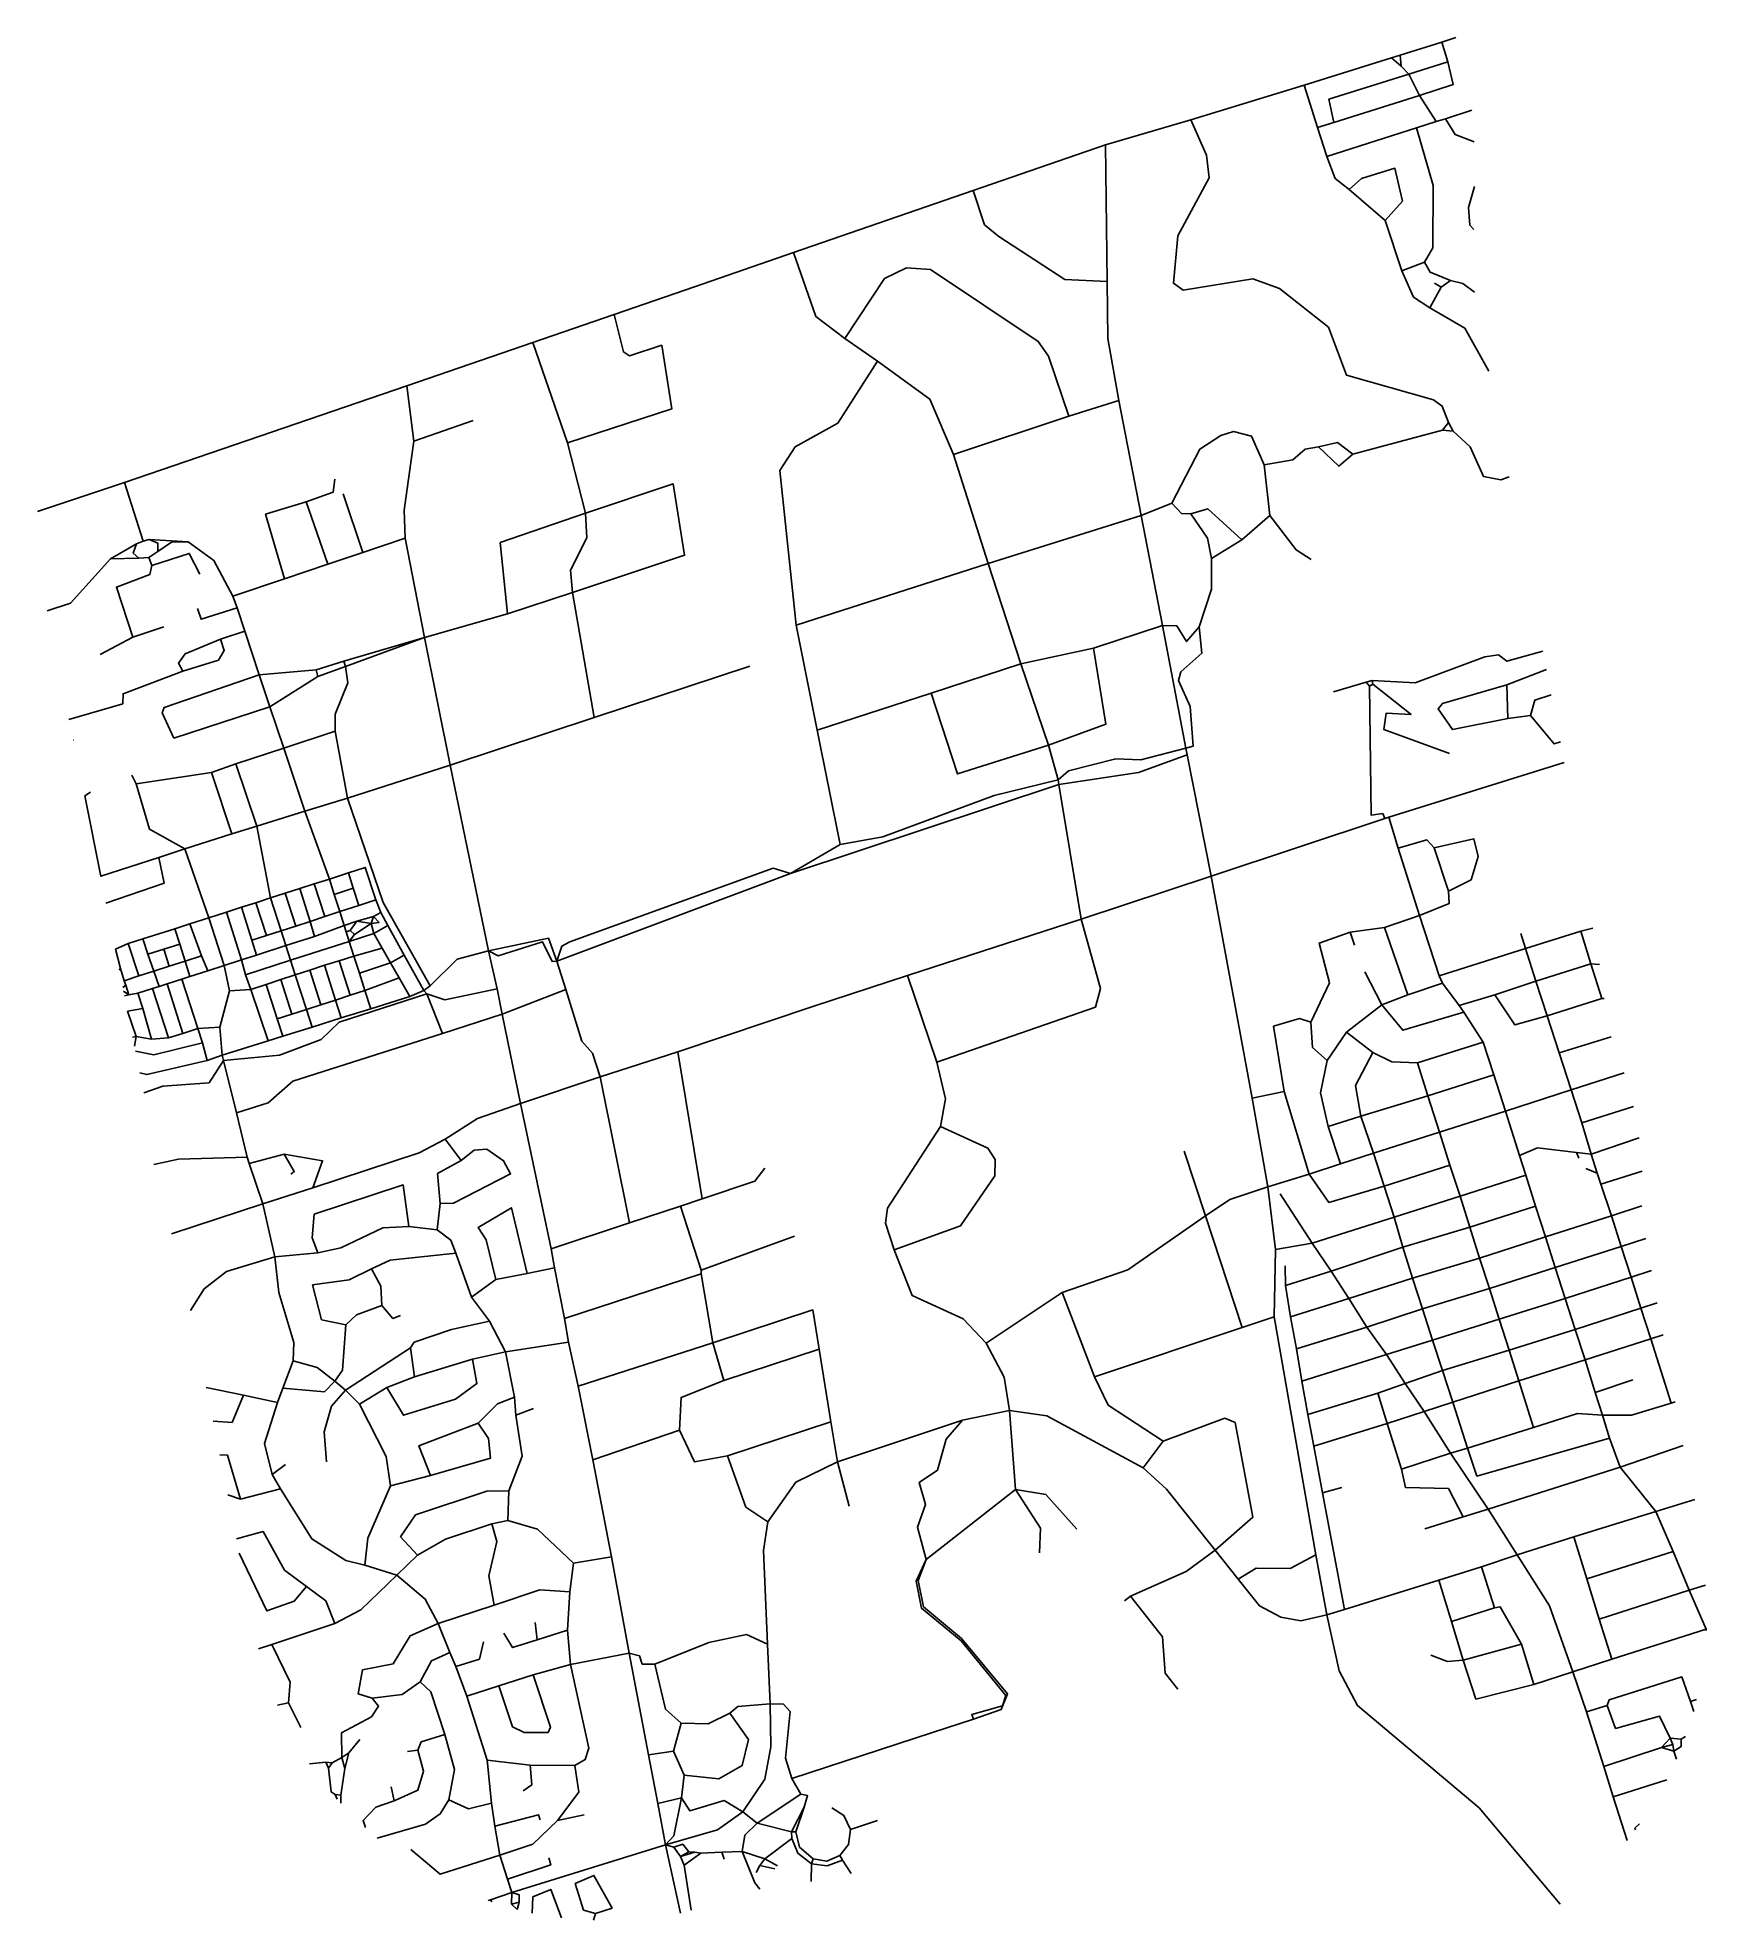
# Model space of a CAD drawing. Header units: metres. Extents: x 620114 to 624772, y 4844429 to 4849682.
import ezdxf

# ---------------------------------------------------------------- set-up
doc = ezdxf.new("R2010")
doc.units = ezdxf.units.M

msp = doc.modelspace()

# ---------------------------------------------------------------- linework, layer by layer
at = {"layer": 'ROADS'}
for points in [[(624033.5, 4849669.8), (623917.4, 4849633.4)], [(624073, 4849682.3), (624033.5, 4849669.8)], [(624033.5, 4849669.8), (624050.8, 4849614.4)], [(623893.3, 4849625.8), (623649.1, 4849549.4)], [(623917.4, 4849633.4), (623893.3, 4849625.8)], [(623919.9, 4849602.5), (623893.3, 4849625.8)], [(623919.9, 4849602.5), (623917.4, 4849633.4)], [(623941.9, 4849580.4), (623919.9, 4849602.5)], [(624050.8, 4849614.4), (623941.9, 4849580.4)], [(624050.8, 4849614.4), (624065.4, 4849552), (623971.1, 4849520.8)], [(623649.1, 4849549.4), (623333.1, 4849452.8)], [(623649.1, 4849549.4), (623686.8, 4849431.1)], [(623941.9, 4849580.4), (623718.7, 4849510.6), (623732.2, 4849445.4)], [(623971.1, 4849520.8), (623941.9, 4849580.4)], [(623971.1, 4849520.8), (623732.2, 4849445.4)], [(624018.1, 4849448.1), (623971.1, 4849520.8)], [(623333.1, 4849452.8), (623095.2, 4849382.9)], [(624052.3, 4848608.9), (624035, 4848654.4), (624010.6, 4848671.8), (623767.4, 4848740.3), (623717.4, 4848874.1), (623580.8, 4848982.2), (623506.6, 4849008.9), (623311.3, 4848977.8), (623284.4, 4848997.1), (623296.9, 4849129.1), (623384.7, 4849290.9), (623377.3, 4849354.7), (623333.1, 4849452.8)], [(623732.2, 4849445.4), (623686.8, 4849431.1)], [(624018.1, 4849448.1), (623962.8, 4849430.4)], [(624044.1, 4849456.2), (624018.1, 4849448.1)], [(624117.6, 4849479.8), (624044.1, 4849456.2)], [(624123.9, 4849391.3), (624070.6, 4849411.7), (624044.1, 4849456.2)], [(623095.2, 4849382.9), (622725.6, 4849255.7)], [(623099.5, 4849002.2), (623095.2, 4849382.9)], [(623686.8, 4849431.1), (623712.8, 4849350.9)], [(623962.8, 4849430.4), (623712.8, 4849350.9)], [(623985.7, 4849056), (624008.2, 4849096), (624009.6, 4849269.5), (623962.8, 4849430.4)], [(623712.8, 4849350.9), (623735.8, 4849289.2), (623775.2, 4849258.7)], [(623875.3, 4849171.9), (623923.5, 4849225.8), (623902.8, 4849318), (623809.3, 4849289.6), (623775.2, 4849258.7)], [(622725.6, 4849255.7), (622223.8, 4849082.6)], [(623099.5, 4849002.2), (622981.5, 4849007.1), (622797.5, 4849127.5), (622757.5, 4849160.4), (622725.6, 4849255.7)], [(623775.2, 4849258.7), (623875.3, 4849171.9)], [(624122.7, 4849147.1), (624112.2, 4849159.1), (624107.8, 4849208.1), (624125, 4849266.7)], [(623875.3, 4849171.9), (623922, 4849031.3)], [(622223.8, 4849082.6), (621947.8, 4848987)], [(622367.5, 4848842.9), (622286.6, 4848904.6), (622223.8, 4849082.6)], [(622992.7, 4848625.7), (622935.8, 4848793.8), (622907.4, 4848834.9), (622606.1, 4849035.5), (622539.5, 4849040.2), (622478.1, 4849009.8), (622367.5, 4848842.9)], [(623922, 4849031.3), (623985.7, 4849056)], [(623922, 4849031.3), (623954.2, 4848958.4), (624000.6, 4848928.3)], [(624058.1, 4849004.7), (624001.2, 4849027.5), (623985.7, 4849056)], [(621947.8, 4848987), (621723.1, 4848910.2)], [(623132.2, 4848669.9), (623101.5, 4848843), (623099.5, 4849002.2)], [(624032.2, 4848985.8), (624000.6, 4848928.3)], [(624032.2, 4848985.8), (624012.9, 4848996.9)], [(624058.1, 4849004.7), (624032.2, 4848985.8)], [(624124.6, 4848972.5), (624092.2, 4848996.3), (624058.1, 4849004.7)], [(621723.1, 4848910.2), (621496.5, 4848831.9)], [(621593.2, 4848551.6), (621884.1, 4848646.2), (621856.3, 4848824.1), (621766.1, 4848794.4), (621749.4, 4848805.3), (621723.1, 4848910.2)], [(624000.6, 4848928.3), (624098, 4848871.6), (624164.5, 4848751.9)], [(621496.5, 4848831.9), (621144.8, 4848711)], [(621593.2, 4848551.6), (621496.5, 4848831.9)], [(622458.4, 4848779.2), (622367.5, 4848842.9)], [(622231.8, 4848042.8), (622186.3, 4848474.8), (622228.9, 4848540.3), (622347.4, 4848606.5), (622458.4, 4848779.2)], [(622670.5, 4848518.8), (622604.9, 4848673.4), (622458.4, 4848779.2)], [(621144.8, 4848711), (620356.2, 4848441)], [(621164.1, 4848556.4), (621144.8, 4848711)], [(623132.2, 4848669.9), (622992.7, 4848625.7)], [(623194.4, 4848348.8), (623132.2, 4848669.9)], [(621164.1, 4848556.4), (621330.3, 4848614.1)], [(622992.7, 4848625.7), (622670.5, 4848518.8)], [(624035.9, 4848586.7), (624052.3, 4848608.9)], [(624065.3, 4848583.8), (624052.3, 4848608.9)], [(621140.4, 4848286.1), (621136.9, 4848363.4), (621164.1, 4848556.4)], [(621643.5, 4848355.9), (621593.2, 4848551.6)], [(623280.3, 4848383.8), (623358.7, 4848534.3), (623416.7, 4848572.5), (623452.5, 4848583.7), (623502.8, 4848569.9), (623538, 4848490.6)], [(623538, 4848490.6), (623618, 4848504.3), (623652.7, 4848534.1), (623689.7, 4848540.6)], [(623785.5, 4848520.4), (623742.6, 4848552.5), (623689.7, 4848540.6)], [(623785.5, 4848520.4), (623746.5, 4848486.2), (623689.7, 4848540.6)], [(623785.5, 4848520.4), (624035.9, 4848586.7)], [(624035.9, 4848586.7), (624065.3, 4848583.8)], [(624065.3, 4848583.8), (624112.8, 4848540.3), (624150.5, 4848457.4), (624198, 4848448.9), (624221.6, 4848456.8)], [(622767.7, 4848214.7), (622670.5, 4848518.8)], [(623538, 4848490.6), (623553.7, 4848349)], [(620356.2, 4848441), (620114.2, 4848359.9)], [(620356.2, 4848441), (620408.6, 4848276.9)], [(620863.8, 4848387), (620938.8, 4848413.6), (620944.1, 4848450.5)], [(621607.1, 4848134.2), (621920, 4848238), (621888.4, 4848437), (621643.5, 4848355.9)], [(620803.5, 4848171.9), (620750.5, 4848352.4), (620863.8, 4848387)], [(620923.8, 4848212.7), (620863.8, 4848387)], [(621022.2, 4848246), (620966.6, 4848409.7)], [(623194.4, 4848348.8), (623280.3, 4848383.8)], [(623333.2, 4848353.5), (623307.1, 4848354.2), (623280.3, 4848383.8)], [(621643.5, 4848355.9), (621405.4, 4848273.5), (621425.4, 4848074.6)], [(621607.1, 4848134.2), (621601.2, 4848196.7), (621647.6, 4848287), (621643.5, 4848355.9)], [(623194.4, 4848348.8), (622767.7, 4848214.7)], [(623254.3, 4848042.2), (623194.4, 4848348.8)], [(623475.6, 4848280.6), (623380.7, 4848367.5), (623333.2, 4848353.5)], [(623391.2, 4848228.5), (623379.4, 4848285.4), (623333.2, 4848353.5)], [(623553.7, 4848349), (623475.6, 4848280.6)], [(623553.7, 4848349), (623627.1, 4848253.2), (623668.9, 4848226.1)], [(620408.6, 4848276.9), (620390.1, 4848270)], [(620425.7, 4848281.6), (620408.6, 4848276.9)], [(620449.9, 4848248.8), (620450.1, 4848271.7), (620425.7, 4848281.6)], [(620534.2, 4848275.3), (620425.7, 4848281.6)], [(621022.2, 4848246), (621140.4, 4848286.1)], [(621193.8, 4848008.7), (621140.4, 4848286.1)], [(623475.6, 4848280.6), (623391.2, 4848228.5)], [(620317.8, 4848228), (620206.3, 4848104.6), (620140.6, 4848082.6)], [(620390.1, 4848270), (620317.8, 4848228)], [(620317.8, 4848228), (620396.9, 4848229.8)], [(620390.1, 4848270), (620380.9, 4848244.3), (620396.9, 4848229.8)], [(620396.9, 4848229.8), (620425, 4848231.6)], [(620425, 4848231.6), (620449.9, 4848248.8)], [(620425, 4848231.6), (620432.6, 4848209.7)], [(620432.6, 4848209.7), (620537.2, 4848243.2), (620567.2, 4848184.8)], [(620449.9, 4848248.8), (620487.7, 4848274.4), (620534.2, 4848275.3)], [(620659.5, 4848123.9), (620606.3, 4848223.4), (620534.2, 4848275.3)], [(620923.8, 4848212.7), (621022.2, 4848246)], [(623356.2, 4848038.3), (623390.6, 4848143.1), (623391.2, 4848228.5)], [(620432.6, 4848209.7), (620427.8, 4848184.6), (620334.1, 4848148.6), (620379.7, 4848009.2)], [(620659.5, 4848123.9), (620803.5, 4848171.9)], [(620803.5, 4848171.9), (620923.8, 4848212.7)], [(622767.7, 4848214.7), (622231.8, 4848042.8)], [(622858.7, 4847935.4), (622767.7, 4848214.7)], [(620670.9, 4848091.7), (620659.5, 4848123.9)], [(621425.4, 4848074.6), (621607.1, 4848134.2)], [(621668, 4847785.7), (621607.1, 4848134.2)], [(620670.9, 4848091.7), (620570.4, 4848059.4), (620560.7, 4848089.8)], [(620692.6, 4848026.2), (620670.9, 4848091.7)], [(621193.8, 4848008.7), (621425.4, 4848074.6)], [(620379.7, 4848009.2), (620466.6, 4848038.2)], [(620692.6, 4848026.2), (620624.3, 4848004.3)], [(620732.8, 4847904.5), (620692.6, 4848026.2)], [(622290.4, 4847749.8), (622231.8, 4848042.8)], [(623254.3, 4848042.2), (623061.7, 4847978.9)], [(623319.2, 4847699.3), (623254.3, 4848042.2)], [(623254.3, 4848042.2), (623294, 4848041.5), (623320.8, 4847997), (623356.2, 4848038.3)], [(623319.2, 4847699.3), (623339.3, 4847705.7), (623331.2, 4847816), (623299.1, 4847888.9), (623305.4, 4847912.4), (623364.1, 4847964.5), (623356.2, 4848038.3)], [(620289.1, 4847960.9), (620379.7, 4848009.2)], [(620624.3, 4848004.3), (620525.7, 4847963.4), (620507.6, 4847936.5), (620519.8, 4847914.3)], [(620519.8, 4847914.3), (620618.7, 4847945.5), (620635.2, 4847972.5), (620624.3, 4848004.3)], [(621193.8, 4848008.7), (620968.7, 4847942.6)], [(621193.8, 4848008.7), (620973.4, 4847927.9)], [(621265.4, 4847652), (621193.8, 4848008.7)], [(623061.7, 4847978.9), (622858.7, 4847935.4)], [(623061.7, 4847978.9), (623095.8, 4847766.3), (622935.6, 4847708)], [(624315.8, 4847970), (624215.5, 4847942.4), (624191.7, 4847960), (624153.5, 4847954.3), (623959.2, 4847881.8), (623839.5, 4847888.9)], [(620519.8, 4847914.3), (620352.8, 4847851.5), (620352, 4847823.8), (620201.5, 4847780.1)], [(620891.4, 4847918.1), (620732.8, 4847904.5)], [(620968.7, 4847942.6), (620891.4, 4847918.1)], [(620896.7, 4847900), (620891.4, 4847918.1)], [(620973.4, 4847927.9), (620896.7, 4847900)], [(620944.4, 4847747), (620944.5, 4847794.5), (620979.6, 4847882.2), (620973.4, 4847927.9)], [(620973.4, 4847927.9), (620968.7, 4847942.6)], [(621668, 4847785.7), (622102.2, 4847928.6)], [(622858.7, 4847935.4), (622608.2, 4847853.3)], [(622935.6, 4847708), (622858.7, 4847935.4)], [(624325.6, 4847919.5), (624215.6, 4847876.5)], [(620762.3, 4847815), (620494.8, 4847727.7), (620461.7, 4847798), (620467.1, 4847813.5), (620732.8, 4847904.5)], [(620762.3, 4847815), (620732.8, 4847904.5)], [(620896.7, 4847900), (620762.3, 4847815)], [(623822.4, 4847883.5), (623731.4, 4847857.1)], [(623822.4, 4847883.5), (623839.5, 4847888.9)], [(623831.9, 4847872.9), (623822.4, 4847883.5)], [(623831.9, 4847872.9), (623840.7, 4847878.6)], [(623831.9, 4847872.9), (623836.4, 4847513.1), (623868.9, 4847517.7), (623874.6, 4847503.5)], [(623840.7, 4847878.6), (623839.5, 4847888.9)], [(623840.7, 4847878.6), (623947.7, 4847794.1), (623878.5, 4847797.7), (623872, 4847751.5), (624054.9, 4847684.7)], [(624217.6, 4847782.8), (624063.2, 4847751.4), (624023.1, 4847809.2), (624036, 4847824.5), (624215.6, 4847876.5)], [(624215.6, 4847876.5), (624217.6, 4847782.8)], [(620801, 4847699.7), (620762.3, 4847815)], [(622608.2, 4847853.3), (622290.4, 4847749.8)], [(622935.6, 4847708), (622681.5, 4847627.9), (622608.2, 4847853.3)], [(624339.3, 4847848.8), (624293.4, 4847833.8), (624281.6, 4847790.8)], [(621265.4, 4847652), (621668, 4847785.7)], [(624281.6, 4847790.8), (624217.6, 4847782.8)], [(624364.6, 4847717.7), (624346.9, 4847711.8), (624281.6, 4847790.8)], [(620213.2, 4847721.8), (620214.4, 4847722.3)], [(620667, 4847656), (620801, 4847699.7)], [(620801, 4847699.7), (620944.4, 4847747)], [(620860, 4847523.7), (620801, 4847699.7)], [(620978.8, 4847560.5), (620944.4, 4847747)], [(622354.5, 4847430.6), (622290.4, 4847749.8)], [(622962.6, 4847611.6), (622935.6, 4847708)], [(623319.2, 4847699.3), (623193.9, 4847667.4), (623123.7, 4847669.8), (622991.4, 4847636.1), (622962.6, 4847611.6)], [(623322.7, 4847681.4), (623319.2, 4847699.3)], [(620599.1, 4847631.9), (620667, 4847656)], [(620725.6, 4847481.8), (620667, 4847656)], [(620978.8, 4847560.5), (621265.4, 4847652)], [(621373.1, 4847134.3), (621265.4, 4847652)], [(623322.7, 4847681.4), (623186.6, 4847632), (622964.4, 4847598.4)], [(623389.5, 4847342.3), (623322.7, 4847681.4)], [(624375.6, 4847660.2), (623885.9, 4847507.3)], [(620389.3, 4847599.8), (620376.8, 4847624)], [(620599.1, 4847631.9), (620389.3, 4847599.8)], [(620524.7, 4847418.7), (620426, 4847473.6), (620389.3, 4847599.8)], [(620656.6, 4847461), (620599.1, 4847631.9)], [(622964.4, 4847598.4), (622215.7, 4847349.8)], [(622962.6, 4847611.6), (622784.2, 4847568), (622473.6, 4847452), (622354.5, 4847430.6)], [(622964.4, 4847598.4), (622962.6, 4847611.6)], [(623026.8, 4847222.3), (622964.4, 4847598.4)], [(620290.7, 4847343), (620245.7, 4847566.6), (620261.4, 4847576.7)], [(620860, 4847523.7), (620978.8, 4847560.5)], [(621209.9, 4847036.7), (621078.4, 4847269.2), (620978.8, 4847560.5)], [(620725.6, 4847481.8), (620860, 4847523.7)], [(620928.5, 4847334.6), (620860, 4847523.7)], [(623874.6, 4847503.5), (623389.5, 4847342.3)], [(623885.9, 4847507.3), (623874.6, 4847503.5)], [(623912.3, 4847420.8), (623885.9, 4847507.3)], [(620524.7, 4847418.7), (620656.6, 4847461)], [(620656.6, 4847461), (620725.6, 4847481.8)], [(620764.5, 4847281.8), (620725.6, 4847481.8)], [(624012, 4847421.4), (623991.5, 4847444.2), (623912.3, 4847420.8)], [(624052.5, 4847300.8), (624115.3, 4847332.7), (624135.1, 4847397.7), (624123.4, 4847446.4), (624012, 4847421.4)], [(620290.7, 4847343), (620452.2, 4847394.9)], [(620304.5, 4847267.7), (620467.2, 4847323.3), (620452.2, 4847394.9)], [(620452.2, 4847394.9), (620524.7, 4847418.7)], [(620591.9, 4847226.3), (620524.7, 4847418.7)], [(622354.5, 4847430.6), (622215.7, 4847349.8)], [(623971.8, 4847233.3), (623912.3, 4847420.8)], [(624052.5, 4847300.8), (624012, 4847421.4)], [(620289.4, 4847342.9), (620290.7, 4847343)], [(620928.5, 4847334.6), (620886.2, 4847321)], [(620981.9, 4847351.8), (620928.5, 4847334.6)], [(620942.2, 4847291.5), (620928.5, 4847334.6)], [(621058.1, 4847276.7), (621028.8, 4847366.9), (620981.9, 4847351.8)], [(620981.9, 4847351.8), (620995.3, 4847308.8)], [(622215.7, 4847349.8), (622167.4, 4847365.2), (621600, 4847159.7), (621577.4, 4847147.6), (621563.9, 4847105.2)], [(622215.7, 4847349.8), (621563.9, 4847105.2)], [(623389.5, 4847342.3), (623026.8, 4847222.3)], [(623504.6, 4846723), (623389.5, 4847342.3)], [(620764.5, 4847281.8), (620723.3, 4847268.5)], [(620805.4, 4847295), (620764.5, 4847281.8)], [(620794.1, 4847190.4), (620764.5, 4847281.8)], [(620846, 4847308), (620805.4, 4847295)], [(620805.4, 4847295), (620834.5, 4847203.5)], [(620886.2, 4847321), (620846, 4847308)], [(620874.6, 4847216.4), (620846, 4847308)], [(620886.2, 4847321), (620916.1, 4847230.2)], [(620942.2, 4847291.5), (620995.3, 4847308.8)], [(620957.3, 4847243.9), (620942.2, 4847291.5)], [(620995.3, 4847308.8), (621010.3, 4847261.1)], [(623971.8, 4847233.3), (624053.9, 4847266.3), (624052.5, 4847300.8)], [(620591.9, 4847226.3), (620538.7, 4847209.4)], [(620641.5, 4847242.2), (620591.9, 4847226.3)], [(620634.9, 4847093.6), (620591.9, 4847226.3)], [(620683.5, 4847255.7), (620641.5, 4847242.2)], [(620641.5, 4847242.2), (620683.6, 4847109.2)], [(620723.3, 4847268.5), (620683.5, 4847255.7)], [(620712.2, 4847164.1), (620683.5, 4847255.7)], [(620723.3, 4847268.5), (620753.3, 4847177.3)], [(620916.1, 4847230.2), (620874.6, 4847216.4)], [(620957.3, 4847243.9), (620916.1, 4847230.2)], [(621010.3, 4847261.1), (620957.3, 4847243.9)], [(620969.5, 4847204.7), (620957.3, 4847243.9)], [(621051.6, 4847230.2), (621005.5, 4847216.8)], [(621058.1, 4847276.7), (621010.3, 4847261.1)], [(621045, 4847210.5), (621051.6, 4847230.2)], [(621045, 4847210.5), (621067.3, 4847213.7), (621051.6, 4847230.2)], [(621071.7, 4847241.3), (621051.6, 4847230.2)], [(621071.7, 4847241.3), (621058.1, 4847276.7)], [(621091.6, 4847205), (621071.7, 4847241.3)], [(623874, 4847199.4), (623971.8, 4847233.3)], [(624026.2, 4847064.8), (623971.8, 4847233.3)], [(620497.2, 4847196.1), (620407.6, 4847167.7)], [(620538.7, 4847209.4), (620497.2, 4847196.1)], [(620511, 4847153.1), (620497.2, 4847196.1)], [(620572, 4847120.7), (620538.7, 4847209.4)], [(620753.3, 4847177.3), (620712.2, 4847164.1)], [(620794.1, 4847190.4), (620753.3, 4847177.3)], [(620794.1, 4847190.4), (620834.5, 4847203.5)], [(620807, 4847148.9), (620794.1, 4847190.4)], [(620887.2, 4847174.7), (620807, 4847148.9)], [(620834.5, 4847203.5), (620874.6, 4847216.4)], [(620887.2, 4847174.7), (620874.6, 4847216.4)], [(620969.5, 4847204.7), (620887.2, 4847174.7)], [(621005.5, 4847216.8), (620969.5, 4847204.7)], [(620975.1, 4847187.4), (620969.5, 4847204.7)], [(620975.1, 4847187.4), (620986.7, 4847190.8)], [(620984, 4847160.5), (620975.1, 4847187.4)], [(621052.6, 4847183), (620984, 4847160.5)], [(620984, 4847160.5), (620998.3, 4847180.1)], [(620986.7, 4847190.8), (621005.5, 4847216.8)], [(620986.7, 4847190.8), (620998.3, 4847180.1)], [(620998.3, 4847180.1), (621045, 4847210.5)], [(621045, 4847210.5), (621005.5, 4847216.8)], [(621052.6, 4847183), (621045, 4847210.5)], [(621091.6, 4847205), (621052.6, 4847183)], [(621076.2, 4847141.5), (621052.6, 4847183)], [(621137.4, 4847122.1), (621091.6, 4847205)], [(623026.8, 4847222.3), (622542.6, 4847065.1)], [(623026.8, 4847222.3), (623081.1, 4847029.3), (623066.9, 4846977.5), (622623.8, 4846823.7)], [(623668.4, 4846935.2), (623720.1, 4847044.8), (623691.3, 4847155.8), (623778.1, 4847186.1)], [(623778.1, 4847186.1), (623874, 4847199.4)], [(623778.1, 4847186.1), (623790.4, 4847149.9)], [(623939, 4847011.2), (623874, 4847199.4)], [(624267.3, 4847141.1), (624254.4, 4847182.6)], [(624267.3, 4847141.1), (624421.7, 4847189.1)], [(624421.7, 4847189.1), (624455.6, 4847197.1)], [(624449.5, 4847098.3), (624421.7, 4847189.1)], [(620345.5, 4847084.6), (620331.7, 4847139), (620366.5, 4847154.6)], [(620407.6, 4847167.7), (620366.5, 4847154.6)], [(620366.5, 4847154.6), (620396.9, 4847064.2)], [(620422.1, 4847125.2), (620407.6, 4847167.7)], [(620466.5, 4847139.1), (620422.1, 4847125.2)], [(620438.4, 4847077.5), (620422.1, 4847125.2)], [(620511, 4847153.1), (620466.5, 4847139.1)], [(620481.8, 4847091.4), (620466.5, 4847139.1)], [(620526.2, 4847105.7), (620511, 4847153.1)], [(620526.2, 4847105.7), (620572, 4847120.7)], [(620589.4, 4847078.9), (620572, 4847120.7)], [(620725.2, 4847122.6), (620683.6, 4847109.2)], [(620725.2, 4847122.6), (620712.2, 4847164.1)], [(620807, 4847148.9), (620725.2, 4847122.6)], [(620820.3, 4847107.9), (620807, 4847148.9)], [(620984, 4847160.5), (620820.3, 4847107.9)], [(620996.9, 4847119.6), (620984, 4847160.5)], [(620996.9, 4847119.6), (621076.2, 4847141.5)], [(621099.4, 4847100.7), (621076.2, 4847141.5)], [(621137.4, 4847122.1), (621099.4, 4847100.7)], [(621191.8, 4847023.8), (621137.4, 4847122.1)], [(621373.1, 4847134.3), (621285.3, 4847111), (621209.9, 4847036.7)], [(621563.9, 4847105.2), (621539.8, 4847169.4), (621373.1, 4847134.3)], [(621563.9, 4847105.2), (621550.1, 4847104.5), (621523.5, 4847159.3), (621399.4, 4847119.9), (621373.1, 4847134.3)], [(621397.1, 4847028.1), (621373.1, 4847134.3)], [(624026.2, 4847064.8), (624267.3, 4847141.1)], [(624296.4, 4847049.8), (624267.3, 4847141.1)], [(620342.1, 4847080), (620345.5, 4847084.6)], [(620356.1, 4847050.7), (620345.5, 4847084.6)], [(620396.9, 4847064.2), (620438.4, 4847077.5)], [(620481.8, 4847091.4), (620438.4, 4847077.5)], [(620453, 4847034.8), (620438.4, 4847077.5)], [(620526.2, 4847105.7), (620481.8, 4847091.4)], [(620539.4, 4847062.7), (620526.2, 4847105.7)], [(620589.4, 4847078.9), (620539.4, 4847062.7)], [(620634.9, 4847093.6), (620589.4, 4847078.9)], [(620683.6, 4847109.2), (620634.9, 4847093.6)], [(620649.3, 4847022.7), (620634.9, 4847093.6)], [(620694.2, 4847067.1), (620683.6, 4847109.2)], [(620820.3, 4847107.9), (620694.2, 4847067.1)], [(620833.4, 4847067.1), (620820.3, 4847107.9)], [(620873.9, 4847080.4), (620833.4, 4847067.1)], [(620915.1, 4847093.8), (620873.9, 4847080.4)], [(620905.1, 4846983.8), (620873.9, 4847080.4)], [(620955.7, 4847106.6), (620915.1, 4847093.8)], [(620946, 4846997), (620915.1, 4847093.8)], [(620996.9, 4847119.6), (620955.7, 4847106.6)], [(620986.5, 4847010.2), (620955.7, 4847106.6)], [(621012.3, 4847071.9), (620996.9, 4847119.6)], [(621099.4, 4847100.7), (621012.3, 4847071.9)], [(621027.7, 4847023.6), (621012.3, 4847071.9)], [(621123.3, 4847058.5), (621099.4, 4847100.7)], [(621589, 4847026.1), (621563.9, 4847105.2)], [(623866.1, 4846983.8), (623818.9, 4847075.2)], [(624449.5, 4847098.3), (624296.4, 4847049.8)], [(624480.2, 4847001.6), (624449.5, 4847098.3)], [(624473.9, 4847096.2), (624449.5, 4847098.3)], [(620351.8, 4847031.5), (620360.4, 4847038)], [(620368.8, 4847011.6), (620353.7, 4847022)], [(620356.1, 4847050.7), (620396.9, 4847064.2)], [(620360.4, 4847038), (620356.1, 4847050.7)], [(620368.8, 4847011.6), (620360.4, 4847038)], [(620394.2, 4847015.9), (620368.8, 4847011.6)], [(620435, 4847029), (620394.2, 4847015.9)], [(620407.7, 4846973.6), (620394.2, 4847015.9)], [(620453, 4847034.8), (620435, 4847029)], [(620479.6, 4846891.1), (620435, 4847029)], [(620475.8, 4847042.2), (620453, 4847034.8)], [(620516.5, 4847055.3), (620475.8, 4847042.2)], [(620519.6, 4846904), (620475.8, 4847042.2)], [(620539.4, 4847062.7), (620516.5, 4847055.3)], [(620560.9, 4846917.4), (620516.5, 4847055.3)], [(620622.6, 4846921), (620649.3, 4847022.7)], [(620709.5, 4847026.8), (620649.3, 4847022.7)], [(620709.5, 4847026.8), (620694.2, 4847067.1)], [(620752.4, 4847040.7), (620709.5, 4847026.8)], [(620758, 4846883.4), (620709.5, 4847026.8)], [(620792.7, 4847053.9), (620752.4, 4847040.7)], [(620782.9, 4846944.3), (620752.4, 4847040.7)], [(620833.4, 4847067.1), (620792.7, 4847053.9)], [(620823.8, 4846957.4), (620792.7, 4847053.9)], [(620864.4, 4846970.5), (620833.4, 4847067.1)], [(621027.7, 4847023.6), (620986.5, 4847010.2)], [(621027.7, 4847023.6), (621123.3, 4847058.5)], [(621044, 4846972.7), (621027.7, 4847023.6)], [(621152.7, 4847006.7), (621123.3, 4847058.5)], [(621191.8, 4847023.8), (621152.7, 4847006.7)], [(621209.9, 4847036.7), (621191.8, 4847023.8)], [(621200.7, 4847013.9), (621191.8, 4847023.8)], [(621200.7, 4847013.9), (621250.7, 4846997.9), (621397.1, 4847028.1)], [(621410.6, 4846957.7), (621397.1, 4847028.1)], [(621589, 4847026.1), (621410.6, 4846957.7)], [(621684.1, 4846782.8), (621662.9, 4846848.3), (621633.6, 4846882.2), (621589, 4847026.1)], [(622542.6, 4847065.1), (622278.1, 4846978.8)], [(622623.8, 4846823.7), (622542.6, 4847065.1)], [(623939, 4847011.2), (624035.6, 4847043.8)], [(624035.6, 4847043.8), (624026.2, 4847064.8)], [(624082.2, 4846981.6), (624035.6, 4847043.8)], [(624296.4, 4847049.8), (624181.4, 4847011.6)], [(624327.9, 4846952.7), (624296.4, 4847049.8)], [(620368.8, 4847011.6), (620356.3, 4847008.7)], [(620365.1, 4846966.2), (620364.9, 4846966.1)], [(620407.7, 4846973.6), (620365.1, 4846966.2)], [(620388.8, 4846895.2), (620365.1, 4846966.2)], [(620431.7, 4846888.1), (620407.7, 4846973.6)], [(621200.7, 4847013.9), (620955.5, 4846935.4), (620905.9, 4846886.6), (620788.9, 4846842.8), (620633.2, 4846828.1)], [(620864.4, 4846970.5), (620823.8, 4846957.4)], [(620905.1, 4846983.8), (620864.4, 4846970.5)], [(620880.1, 4846921.6), (620864.4, 4846970.5)], [(620946, 4846997), (620905.1, 4846983.8)], [(620986.5, 4847010.2), (620946, 4846997)], [(620961.9, 4846947.1), (620946, 4846997)], [(621044, 4846972.7), (620961.9, 4846947.1)], [(621152.7, 4847006.7), (621044, 4846972.7)], [(621244.1, 4846903.5), (621200.7, 4847013.9)], [(622278.1, 4846978.8), (621901.6, 4846852.9)], [(623767.3, 4846907.5), (623866.1, 4846983.8)], [(623866.1, 4846983.8), (623939, 4847011.2)], [(624095.1, 4846963.4), (623924.6, 4846912.5), (623866.1, 4846983.8)], [(624181.4, 4847011.6), (624082.2, 4846981.6)], [(624095.1, 4846963.4), (624082.2, 4846981.6)], [(624149.3, 4846879.4), (624095.1, 4846963.4)], [(624327.9, 4846952.7), (624237.4, 4846927.4), (624181.4, 4847011.6)], [(624480.2, 4847001.6), (624327.9, 4846952.7)], [(624487.3, 4847000.8), (624480.2, 4847001.6)], [(620560.9, 4846917.4), (620519.6, 4846904)], [(620622.6, 4846921), (620560.9, 4846917.4)], [(620574.1, 4846877.2), (620560.9, 4846917.4)], [(620629, 4846843.1), (620622.6, 4846921)], [(620823.8, 4846957.4), (620782.9, 4846944.3)], [(620798.2, 4846896), (620782.9, 4846944.3)], [(620880.1, 4846921.6), (620798.2, 4846896)], [(620961.9, 4846947.1), (620880.1, 4846921.6)], [(621410.6, 4846957.7), (621244.1, 4846903.5)], [(621462, 4846708.6), (621410.6, 4846957.7)], [(623593.5, 4846742), (623564.3, 4846923.6), (623636.5, 4846945.4), (623668.4, 4846935.2)], [(623713.6, 4846828.4), (623672.8, 4846864.3), (623668.4, 4846935.2)], [(624361.4, 4846849.6), (624327.9, 4846952.7)], [(620388.8, 4846895.2), (620379.4, 4846893.5)], [(620384.5, 4846868.1), (620388.8, 4846895.2)], [(620574.1, 4846877.2), (620438.2, 4846844.1), (620387.3, 4846854)], [(620431.7, 4846888.1), (620388.8, 4846895.2)], [(620479.6, 4846891.1), (620431.7, 4846888.1)], [(620519.6, 4846904), (620479.6, 4846891.1)], [(620587.7, 4846828.6), (620574.1, 4846877.2)], [(620758, 4846883.4), (620629, 4846843.1)], [(621244.1, 4846903.5), (620826.3, 4846771), (620757.3, 4846710), (620669.3, 4846682.4)], [(620798.2, 4846896), (620758, 4846883.4)], [(623713.6, 4846828.4), (623767.3, 4846907.5)], [(623840.9, 4846850.5), (623767.3, 4846907.5)], [(624149.3, 4846879.4), (623965.9, 4846821.3)], [(624178.5, 4846787.9), (624149.3, 4846879.4)], [(624506.6, 4846894.7), (624361.4, 4846849.6)], [(620587.7, 4846828.6), (620418.7, 4846788.9), (620399.3, 4846793.7)], [(620410.5, 4846738.1), (620463.5, 4846756.4), (620592.9, 4846766), (620633.2, 4846828.1)], [(620629, 4846843.1), (620587.7, 4846828.6)], [(620633.2, 4846828.1), (620629, 4846843.1)], [(620669.3, 4846682.4), (620633.2, 4846828.1)], [(621901.6, 4846852.9), (621684.1, 4846782.8)], [(621968.8, 4846442.3), (621901.6, 4846852.9)], [(622634.7, 4846644.3), (622648.1, 4846721), (622623.8, 4846823.7)], [(623716.4, 4846644.4), (623694.9, 4846738.2), (623713.6, 4846828.4)], [(623808.1, 4846672.7), (623792.7, 4846758.8), (623840.9, 4846850.5)], [(623965.9, 4846821.3), (623894, 4846824.6), (623840.9, 4846850.5)], [(623994.7, 4846729.5), (623965.9, 4846821.3)], [(624395.1, 4846746), (624361.4, 4846849.6)], [(621684.1, 4846782.8), (621462, 4846708.6)], [(621766.5, 4846375.5), (621684.1, 4846782.8)], [(624178.5, 4846787.9), (623994.7, 4846729.5)], [(624211, 4846687.2), (624178.5, 4846787.9)], [(624543, 4846793.5), (624395.1, 4846746)], [(621462, 4846708.6), (621342.3, 4846666.8), (621252, 4846608.6)], [(621547.5, 4846303), (621462, 4846708.6)], [(623504.6, 4846723), (623593.5, 4846742)], [(623547.9, 4846475.6), (623504.6, 4846723)], [(623663.6, 4846511.4), (623593.5, 4846742)], [(623994.7, 4846729.5), (623808.1, 4846672.7)], [(624027.2, 4846628.4), (623994.7, 4846729.5)], [(624395.1, 4846746), (624211, 4846687.2)], [(624424.3, 4846654.3), (624395.1, 4846746)], [(620699.1, 4846558.6), (620669.3, 4846682.4)], [(623808.1, 4846672.7), (623716.4, 4846644.4)], [(623843.3, 4846569.6), (623808.1, 4846672.7)], [(624211, 4846687.2), (624027.2, 4846628.4)], [(624250.8, 4846562.8), (624211, 4846687.2)], [(624568.9, 4846700.1), (624424.3, 4846654.3)], [(624450.5, 4846567), (624424.3, 4846654.3)], [(621252, 4846608.6), (621179, 4846570.3), (620882, 4846473)], [(621296.1, 4846549), (621252, 4846608.6)], [(622504.7, 4846300), (622481, 4846374.7), (622486, 4846416.3), (622634.7, 4846644.3)], [(622504.7, 4846300), (622690.2, 4846366.9), (622785.8, 4846506), (622787.3, 4846552.3), (622766.5, 4846583.6), (622634.7, 4846644.3)], [(623751.2, 4846540.3), (623716.4, 4846644.4)], [(624027.2, 4846628.4), (623843.3, 4846569.6)], [(624056.4, 4846536.2), (624027.2, 4846628.4)], [(624584.7, 4846612.9), (624450.5, 4846567)], [(620699.1, 4846558.6), (620507.1, 4846552.7), (620438.2, 4846537.7)], [(620705.1, 4846540.6), (620699.1, 4846558.6)], [(620802, 4846566.6), (620705.1, 4846540.6)], [(620802, 4846566.6), (620830.5, 4846518.3), (620820.7, 4846511.3)], [(620882, 4846473), (620909.8, 4846548.6), (620802, 4846566.6)], [(621237.4, 4846428.8), (621230.4, 4846512.6), (621296.1, 4846549)], [(621296.1, 4846549), (621332.8, 4846577.6), (621367.6, 4846580.4), (621414.9, 4846548.3), (621434.2, 4846511.8), (621275, 4846430.2), (621237.4, 4846428.8)], [(623373.6, 4846394.5), (623314.3, 4846575.7)], [(623843.3, 4846569.6), (623751.2, 4846540.3)], [(623872.9, 4846478), (623843.3, 4846569.6)], [(624250.8, 4846562.8), (624300.4, 4846584.5), (624409.3, 4846571.6)], [(624268.2, 4846508.1), (624250.8, 4846562.8)], [(624409.3, 4846571.6), (624415.7, 4846555.8)], [(624409.3, 4846571.6), (624450.5, 4846567)], [(624467.7, 4846513.9), (624450.5, 4846567)], [(620743, 4846428.5), (620705.1, 4846540.6)], [(621968.8, 4846442.3), (622116.3, 4846491.5), (622143.8, 4846527.4)], [(623663.6, 4846511.4), (623547.9, 4846475.6)], [(623751.2, 4846540.3), (623663.6, 4846511.4)], [(623872.9, 4846478), (623718.5, 4846432), (623663.6, 4846511.4)], [(624056.4, 4846536.2), (623872.9, 4846478)], [(624084.6, 4846449.6), (624056.4, 4846536.2)], [(624268.2, 4846508.1), (624084.6, 4846449.6)], [(624295.6, 4846422), (624268.2, 4846508.1)], [(624467.7, 4846513.9), (624435.5, 4846526.6)], [(624477.8, 4846482.9), (624467.7, 4846513.9)], [(624592.8, 4846519.9), (624477.8, 4846482.9)], [(620882, 4846473), (620743, 4846428.5)], [(621150.3, 4846365.5), (621134.9, 4846481.1), (620886.4, 4846399.1), (620880.7, 4846333.1), (620896.2, 4846291.6)], [(621908.8, 4846421.8), (621968.8, 4846442.3)], [(623373.6, 4846394.5), (623442.2, 4846440.3), (623547.9, 4846475.6)], [(623569.6, 4846301), (623547.9, 4846475.6)], [(623672, 4846318.3), (623582.6, 4846456.6)], [(623900.6, 4846390.8), (623872.9, 4846478)], [(624084.6, 4846449.6), (623900.6, 4846390.8)], [(624112, 4846363.3), (624084.6, 4846449.6)], [(624507.1, 4846394.8), (624477.8, 4846482.9)], [(620743, 4846428.5), (620488.2, 4846344.2)], [(620776.5, 4846280.4), (620743, 4846428.5)], [(621229.7, 4846356.1), (621237.4, 4846428.8)], [(621481, 4846233.9), (621436.6, 4846417.6), (621343.7, 4846361.9), (621366.4, 4846328.1), (621393.5, 4846216.8)], [(621766.5, 4846375.5), (621908.8, 4846421.8)], [(621966.2, 4846243.3), (621908.8, 4846421.8)], [(622973.9, 4846180.7), (623157.3, 4846244), (623373.6, 4846394.5)], [(623476.6, 4846083.1), (623373.6, 4846394.5)], [(623900.6, 4846390.8), (623672, 4846318.3)], [(623925, 4846307.4), (623900.6, 4846390.8)], [(624295.6, 4846422), (624112, 4846363.3)], [(624323.4, 4846335.8), (624295.6, 4846422)], [(624507.1, 4846394.8), (624323.4, 4846335.8)], [(624591.9, 4846423.1), (624507.1, 4846394.8)], [(624534.5, 4846309.4), (624507.1, 4846394.8)], [(621150.3, 4846365.5), (621077.3, 4846360.9), (620960.4, 4846305.3), (620896.2, 4846291.6)], [(621229.7, 4846356.1), (621150.3, 4846365.5)], [(621281.1, 4846291), (621268, 4846326.9), (621229.7, 4846356.1)], [(621547.5, 4846303), (621766.5, 4846375.5)], [(621966.2, 4846243.3), (622227.2, 4846337.9)], [(624112, 4846363.3), (623925, 4846307.4)], [(624139.2, 4846277), (624112, 4846363.3)], [(624323.4, 4846335.8), (624139.2, 4846277)], [(624350.5, 4846251), (624323.4, 4846335.8)], [(620776.5, 4846280.4), (620641.6, 4846239.2), (620578.8, 4846191.1), (620541.2, 4846130.9)], [(620896.2, 4846291.6), (620776.5, 4846280.4)], [(620827.4, 4845990.1), (620829.6, 4846041.1), (620787, 4846180.9), (620776.5, 4846280.4)], [(621281.1, 4846291), (621097.9, 4846270.8), (621046.4, 4846247.4)], [(621325.7, 4846167.8), (621281.1, 4846291)], [(621556.6, 4846249.4), (621547.5, 4846303)], [(622761.7, 4846039.1), (622697.7, 4846107.1), (622555, 4846173), (622504.7, 4846300)], [(623566.1, 4846112.9), (623569.6, 4846301)], [(623672, 4846318.3), (623569.6, 4846301)], [(623724.7, 4846240.1), (623672, 4846318.3)], [(623925, 4846307.4), (623724.7, 4846240.1)], [(623951.5, 4846220.5), (623925, 4846307.4)], [(624534.5, 4846309.4), (624350.5, 4846251)], [(624603, 4846331.9), (624534.5, 4846309.4)], [(624562.1, 4846223.4), (624534.5, 4846309.4)], [(621046.4, 4846247.4), (620983.7, 4846216.5), (620881.8, 4846201.9), (620907, 4846104.7), (620974.6, 4846090.7)], [(621075.4, 4846144.7), (621071.7, 4846198.6), (621046.4, 4846247.4)], [(621481, 4846233.9), (621393.5, 4846216.8)], [(621556.6, 4846249.4), (621481, 4846233.9)], [(621584.9, 4846108.2), (621556.6, 4846249.4)], [(621584.9, 4846108.2), (621966.6, 4846232.7)], [(621966.6, 4846232.7), (621966.2, 4846243.3)], [(621998.5, 4846040.1), (621966.6, 4846232.7)], [(623597.4, 4846200), (623596.6, 4846255.3)], [(623724.7, 4846240.1), (623597.4, 4846200)], [(623774.6, 4846164.2), (623724.7, 4846240.1)], [(624139.2, 4846277), (623951.5, 4846220.5)], [(624166.6, 4846192), (624139.2, 4846277)], [(624350.5, 4846251), (624166.6, 4846192)], [(624378.2, 4846164.2), (624350.5, 4846251)], [(624619, 4846242.2), (624562.1, 4846223.4)], [(621393.5, 4846216.8), (621325.7, 4846167.8)], [(622761.7, 4846039.1), (622973.9, 4846180.7)], [(623063.8, 4845946), (622973.9, 4846180.7)], [(623611.3, 4846113), (623597.4, 4846200)], [(623951.5, 4846220.5), (623774.6, 4846164.2)], [(623979.5, 4846134.9), (623951.5, 4846220.5)], [(624166.6, 4846192), (623979.5, 4846134.9)], [(624193.9, 4846106.1), (624166.6, 4846192)], [(624562.1, 4846223.4), (624378.2, 4846164.2)], [(624589.5, 4846137.3), (624562.1, 4846223.4)], [(620974.6, 4846090.7), (621004.2, 4846118.2), (621075.4, 4846144.7)], [(621075.4, 4846144.7), (621105.9, 4846108.1), (621126.9, 4846116.6)], [(621375.2, 4846100.9), (621325.7, 4846167.8)], [(622296.1, 4846023.1), (622277.6, 4846132.4), (621998.5, 4846040.1)], [(623774.6, 4846164.2), (623611.3, 4846113)], [(623824.7, 4846084.5), (623774.6, 4846164.2)], [(623979.5, 4846134.9), (623824.7, 4846084.5)], [(624007.6, 4846047.9), (623979.5, 4846134.9)], [(624378.2, 4846164.2), (624193.9, 4846106.1)], [(624405.8, 4846077.7), (624378.2, 4846164.2)], [(624589.5, 4846137.3), (624405.8, 4846077.7)], [(624635.2, 4846152.3), (624589.5, 4846137.3)], [(624617, 4846051.6), (624589.5, 4846137.3)], [(620943.7, 4845933.7), (620965.2, 4845964.6), (620974.6, 4846090.7)], [(621375.2, 4846100.9), (621269.6, 4846077.5), (621165.5, 4846042), (621154.9, 4846026.3)], [(621419.8, 4846014.9), (621375.2, 4846100.9)], [(621596.3, 4846042.4), (621584.9, 4846108.2)], [(623476.6, 4846083.1), (623063.8, 4845946)], [(623566.1, 4846112.9), (623476.6, 4846083.1)], [(623682.1, 4845448.5), (623566.1, 4846112.9)], [(623627.7, 4846023.8), (623611.3, 4846113)], [(623824.7, 4846084.5), (623627.7, 4846023.8)], [(623879, 4846007.5), (623824.7, 4846084.5)], [(624193.9, 4846106.1), (624007.6, 4846047.9)], [(624221.6, 4846019.9), (624193.9, 4846106.1)], [(624405.8, 4846077.7), (624221.6, 4846019.9)], [(624433.4, 4845992.8), (624405.8, 4846077.7)], [(620973.9, 4845908.7), (621154.9, 4846026.3)], [(621154.9, 4846026.3), (621166, 4845946)], [(621596.3, 4846042.4), (621419.8, 4846014.9)], [(621622.9, 4845919.5), (621596.3, 4846042.4)], [(621998.5, 4846040.1), (621622.9, 4845919.5)], [(622029.6, 4845935.8), (621998.5, 4846040.1)], [(622029.6, 4845935.8), (622296.1, 4846023.1)], [(622328.3, 4845820.3), (622296.1, 4846023.1)], [(622826.7, 4845851.7), (622812.5, 4845945), (622761.7, 4846039.1)], [(623643.4, 4845933.3), (623627.7, 4846023.8)], [(624007.6, 4846047.9), (623879, 4846007.5)], [(624035.3, 4845963.6), (624007.6, 4846047.9)], [(624221.6, 4846019.9), (624035.3, 4845963.6)], [(624248.9, 4845934.1), (624221.6, 4846019.9)], [(624617, 4846051.6), (624433.4, 4845992.8)], [(624651.2, 4846062.6), (624617, 4846051.6)], [(624673.7, 4845872), (624617, 4846051.6)], [(620798.9, 4845914.1), (620827.4, 4845990.1)], [(620943.7, 4845933.7), (620894.8, 4845972.1), (620827.4, 4845990.1)], [(621328.1, 4845994.5), (621340.2, 4845926.7), (621280.8, 4845883.5), (621135, 4845838.6), (621088.9, 4845915.6)], [(621328.1, 4845994.5), (621166, 4845946)], [(621419.8, 4846014.9), (621328.1, 4845994.5)], [(621445.3, 4845888.8), (621419.8, 4846014.9)], [(623879, 4846007.5), (623643.4, 4845933.3)], [(623931.1, 4845927.4), (623879, 4846007.5)], [(624433.4, 4845992.8), (624248.9, 4845934.1)], [(624461.9, 4845902.2), (624433.4, 4845992.8)], [(620689.1, 4845894.6), (620584.7, 4845916.2)], [(620783.7, 4845874.3), (620798.9, 4845914.1)], [(620943.7, 4845933.7), (620914.6, 4845903.5), (620798.9, 4845914.1)], [(620973.9, 4845908.7), (620943.7, 4845933.7)], [(621088.9, 4845915.6), (621012.3, 4845869.3)], [(621166, 4845946), (621088.9, 4845915.6)], [(621663.5, 4845714), (621622.9, 4845919.5)], [(621905.8, 4845797.1), (621910.4, 4845888.3), (622029.6, 4845935.8)], [(623255.5, 4845766.5), (623102.2, 4845866.6), (623063.8, 4845946)], [(623659.3, 4845840.2), (623643.4, 4845933.3)], [(623931.1, 4845927.4), (623854.9, 4845900.4)], [(624035.3, 4845963.6), (623931.1, 4845927.4)], [(623984.3, 4845848.7), (623931.1, 4845927.4)], [(624064.8, 4845875), (624035.3, 4845963.6)], [(624248.9, 4845934.1), (624064.8, 4845875)], [(624289.9, 4845804.2), (624248.9, 4845934.1)], [(624461.9, 4845902.2), (624566.7, 4845937.2)], [(620689.1, 4845894.6), (620657.1, 4845818.6), (620604, 4845821.6)], [(620783.7, 4845874.3), (620689.1, 4845894.6)], [(620769.1, 4845673.5), (620747.1, 4845759.2), (620783.7, 4845874.3)], [(620920.8, 4845708.4), (620914.3, 4845792.3), (620934.2, 4845864.1), (620973.9, 4845908.7)], [(621012.3, 4845869.3), (620973.9, 4845908.7)], [(621098.8, 4845641.9), (621087, 4845722.9), (621012.3, 4845869.3)], [(621445.3, 4845888.8), (621397.6, 4845870.2), (621343.9, 4845816.1)], [(621448.9, 4845838.9), (621445.3, 4845888.8)], [(623854.9, 4845900.4), (623659.3, 4845840.2)], [(623881.4, 4845815.2), (623854.9, 4845900.4)], [(624064.8, 4845875), (623984.3, 4845848.7)], [(624105.7, 4845746.4), (624064.8, 4845875)], [(624481.8, 4845838.6), (624461.9, 4845902.2)], [(624673.7, 4845872), (624563.1, 4845838.4), (624481.8, 4845838.6)], [(624685, 4845875.5), (624673.7, 4845872)], [(621343.9, 4845816.1), (621178.5, 4845753.3), (621210.5, 4845670)], [(621210.5, 4845670), (621378.5, 4845719.1), (621373, 4845773.9), (621343.9, 4845816.1)], [(621429.3, 4845627.4), (621467, 4845724), (621448.9, 4845838.9)], [(621448.9, 4845838.9), (621498.4, 4845857.6)], [(622039.8, 4845725.5), (622328.3, 4845820.3)], [(622346.9, 4845708.1), (622328.3, 4845820.3)], [(622696.1, 4845824.5), (622480.6, 4845753.2)], [(622594.8, 4845436.1), (622569.8, 4845525.8), (622592.1, 4845589.6), (622574.4, 4845650.6), (622626, 4845685.6), (622650.5, 4845771.7), (622696.1, 4845824.5)], [(622826.7, 4845851.7), (622696.1, 4845824.5)], [(623199.9, 4845691.9), (622931.1, 4845836.7), (622826.7, 4845851.7)], [(622843.6, 4845631), (622826.7, 4845851.7)], [(623400.8, 4845461.8), (623506, 4845553.6), (623456.6, 4845817.9), (623428, 4845830.6), (623255.5, 4845766.5)], [(623676.2, 4845752), (623659.3, 4845840.2)], [(623881.4, 4845815.2), (623676.2, 4845752)], [(623984.3, 4845848.7), (623881.4, 4845815.2)], [(623920.8, 4845687.9), (623881.4, 4845815.2)], [(624058.1, 4845732.2), (623984.3, 4845848.7)], [(624481.8, 4845838.6), (624412.5, 4845843.2), (624289.9, 4845804.2)], [(624501.9, 4845774.2), (624481.8, 4845838.6)], [(621663.5, 4845714), (621905.8, 4845797.1)], [(621905.8, 4845797.1), (621947.4, 4845708), (622039.8, 4845725.5)], [(623255.5, 4845766.5), (623199.9, 4845691.9)], [(624289.9, 4845804.2), (624105.7, 4845746.4)], [(624501.9, 4845774.2), (624131.7, 4845668.7), (624105.7, 4845746.4)], [(624531.2, 4845693.1), (624501.9, 4845774.2)], [(620680.5, 4845604.4), (620643.7, 4845727.2), (620623.1, 4845727.6)], [(621715.9, 4845443.7), (621663.5, 4845714)], [(622152.6, 4845540.6), (622090.6, 4845582), (622039.8, 4845725.5)], [(622346.9, 4845708.1), (622230.5, 4845651.8), (622152.6, 4845540.6)], [(622480.6, 4845753.2), (622346.9, 4845708.1)], [(622346.9, 4845708.1), (622379.2, 4845584.9)], [(623700.9, 4845621.5), (623676.2, 4845752)], [(624058.1, 4845732.2), (623920.8, 4845687.9)], [(624105.7, 4845746.4), (624058.1, 4845732.2)], [(624162.9, 4845576.1), (624058.1, 4845732.2)], [(624707.3, 4845753.6), (624531.2, 4845693.1)], [(620769.1, 4845673.5), (620805.9, 4845701.3)], [(620791.7, 4845633), (620769.1, 4845673.5)], [(621098.8, 4845641.9), (621210.5, 4845670)], [(623400.8, 4845461.8), (623265.6, 4845632), (623199.9, 4845691.9)], [(624093.4, 4845555), (624052.2, 4845633.8), (623932.2, 4845636.9), (623920.8, 4845687.9)], [(624531.2, 4845693.1), (624162.9, 4845576.1)], [(624631.1, 4845569.6), (624531.2, 4845693.1)], [(620680.5, 4845604.4), (620645, 4845616.8)], [(620791.7, 4845633), (620680.5, 4845604.4)], [(621027.8, 4845419.8), (620974.4, 4845432.7), (620879.8, 4845493.5), (620791.7, 4845633)], [(621027.8, 4845419.8), (621035.5, 4845495.1), (621098.8, 4845641.9)], [(621429.3, 4845627.4), (621368.3, 4845626.4), (621169, 4845560.4), (621127.4, 4845498.9), (621174.4, 4845447.9)], [(621427, 4845545.2), (621429.3, 4845627.4)], [(622594.8, 4845436.1), (622843.6, 4845631)], [(622843.6, 4845631), (622928.3, 4845617.2), (623014.6, 4845520.6)], [(622843.6, 4845631), (622913.3, 4845523.7), (622910.6, 4845454.6)], [(623700.9, 4845621.5), (623754.6, 4845636.5)], [(623762.1, 4845296.6), (623700.9, 4845621.5)], [(624740, 4845603.5), (624631.1, 4845569.6)], [(621427, 4845545.2), (621381.8, 4845535.7)], [(621610.4, 4845426.1), (621509.1, 4845520.4), (621427, 4845545.2)], [(624093.4, 4845555), (623986.7, 4845521.3)], [(624162.9, 4845576.1), (624093.4, 4845555)], [(624244.2, 4845448.5), (624162.9, 4845576.1)], [(624631.1, 4845569.6), (624402.5, 4845499.3)], [(624679, 4845458.3), (624631.1, 4845569.6)], [(620865.1, 4845360.7), (620803.7, 4845406.3), (620743.4, 4845513.7), (620669.2, 4845493.2)], [(621381.8, 4845535.7), (621252.7, 4845493), (621174.4, 4845447.9)], [(621388.1, 4845308.9), (621373.2, 4845390.4), (621396.1, 4845486.4), (621381.8, 4845535.7)], [(622152.6, 4845540.6), (622139.9, 4845461.3), (622151.4, 4845200)], [(624402.5, 4845499.3), (624244.2, 4845448.5)], [(624402.5, 4845499.3), (624438.5, 4845381.9)], [(620865.1, 4845360.7), (620830.3, 4845319.5), (620754.4, 4845292.5), (620676.8, 4845453.7)], [(621174.4, 4845447.9), (621116.6, 4845392)], [(621715.9, 4845443.7), (621610.4, 4845426.1)], [(621765.4, 4845174.3), (621715.9, 4845443.7)], [(623400.8, 4845461.8), (623320.1, 4845402.2), (623165.1, 4845333.6)], [(623465.3, 4845381.3), (623400.8, 4845461.8)], [(623682.1, 4845448.5), (623610.4, 4845410.8), (623515.4, 4845412.1), (623465.3, 4845381.3)], [(623712.6, 4845281.7), (623682.1, 4845448.5)], [(624244.2, 4845448.5), (624144.6, 4845415.9)], [(624399.5, 4845122.3), (624334.1, 4845307), (624244.2, 4845448.5)], [(624679, 4845458.3), (624438.5, 4845381.9)], [(624724.2, 4845349.9), (624679, 4845458.3)], [(621116.6, 4845392), (621015.9, 4845295.2), (620944.2, 4845257.7)], [(621116.6, 4845392), (621027.8, 4845419.8)], [(621232.2, 4845257.3), (621196.3, 4845325.7), (621116.6, 4845392)], [(621599.8, 4845346.1), (621610.4, 4845426.1)], [(622726.6, 4844990.4), (622722.1, 4845003.5), (622807.3, 4845027.3), (622816.3, 4845056.5), (622692.5, 4845208.7), (622581.6, 4845299.7), (622566.3, 4845375.6), (622594.8, 4845436.1)], [(622726.6, 4844990.4), (622803.9, 4845017.6), (622821.3, 4845061.3), (622693.3, 4845215.1), (622586.5, 4845303.9), (622572.2, 4845377.6), (622594.8, 4845436.1)], [(624144.6, 4845415.9), (624025.4, 4845377.9)], [(624144.6, 4845415.9), (624180.5, 4845300.8)], [(620944.2, 4845257.7), (620918.9, 4845320.4), (620865.1, 4845360.7)], [(621599.8, 4845346.1), (621516.1, 4845351.2), (621388.1, 4845308.9)], [(621593.2, 4845239.1), (621599.8, 4845346.1)], [(623712.6, 4845281.7), (623639.9, 4845265.2), (623584.4, 4845274.7), (623524.8, 4845307), (623465.3, 4845381.3)], [(624025.4, 4845377.9), (623762.1, 4845296.6)], [(624060.9, 4845263.1), (624025.4, 4845377.9)], [(624473.1, 4845269.2), (624438.5, 4845381.9)], [(624724.2, 4845349.9), (624473.1, 4845269.2)], [(624769.4, 4845364.2), (624724.2, 4845349.9)], [(624771.2, 4845241.1), (624724.2, 4845349.9)], [(621388.1, 4845308.9), (621232.2, 4845257.3)], [(623165.1, 4845333.6), (623148.1, 4845321)], [(623165.1, 4845333.6), (623254.1, 4845220.6), (623261.8, 4845118.4), (623296.5, 4845074.3)], [(623762.1, 4845296.6), (623712.6, 4845281.7)], [(624180.5, 4845300.8), (624060.9, 4845263.1)], [(624255.7, 4845199.7), (624196.2, 4845304.2), (624180.5, 4845300.8)], [(620944.2, 4845257.7), (620767.8, 4845199)], [(621232.2, 4845257.3), (621154, 4845223.3), (621107, 4845145), (621021.4, 4845128.2), (621009.3, 4845060.9), (621048.3, 4845049.2)], [(621265.2, 4845176.7), (621232.2, 4845257.3)], [(621508.1, 4845212.1), (621439.7, 4845190.1), (621415.4, 4845230.7)], [(621508.1, 4845212.1), (621502.5, 4845259.7)], [(621593.2, 4845239.1), (621508.1, 4845212.1)], [(621601.2, 4845142.6), (621593.2, 4845239.1)], [(624364.2, 4844474.4), (624138, 4844742.8), (623798.8, 4845028.2), (623747, 4845124.9), (623712.6, 4845281.7)], [(624092.9, 4845155), (624060.9, 4845263.1)], [(624508.7, 4845157.9), (624473.1, 4845269.2)], [(624771.2, 4845241.1), (624508.7, 4845157.9)], [(624772.1, 4845241.4), (624771.2, 4845241.1)], [(624772, 4845238.1), (624771.2, 4845241.1)], [(620767.8, 4845199), (620731.1, 4845186.7)], [(620814.2, 4845035.6), (620819.1, 4845093.6), (620767.8, 4845199)], [(621281.9, 4845137.8), (621347.4, 4845158.2), (621358.6, 4845205.9)], [(621836.8, 4845144.3), (621987.5, 4845204.7), (622093.2, 4845227.1), (622151.4, 4845200)], [(622151.4, 4845200), (622158.9, 4845033.5)], [(624255.7, 4845199.7), (624092.9, 4845155)], [(624290.9, 4845087.1), (624255.7, 4845199.7)], [(621181.6, 4845094.7), (621213.4, 4845153), (621265.2, 4845176.7)], [(621281.9, 4845137.8), (621265.2, 4845176.7)], [(621311.9, 4845054.9), (621281.9, 4845137.8)], [(621601.2, 4845142.6), (621497.5, 4845114)], [(621765.4, 4845174.3), (621601.2, 4845142.6)], [(621613.5, 4844861.2), (621642.4, 4844877.6), (621653.1, 4844909.6), (621601.2, 4845142.6)], [(621819.1, 4844891.3), (621765.4, 4845174.3)], [(621836.8, 4845144.3), (621802, 4845144), (621794.3, 4845167), (621765.4, 4845174.3)], [(621836.8, 4845144.3), (621867, 4845018.7), (621910.3, 4844979.5)], [(624092.9, 4845155), (624050, 4845151), (624003.3, 4845168.6)], [(624290.9, 4845087.1), (624128.7, 4845046.3), (624092.9, 4845155)], [(624508.7, 4845157.9), (624399.5, 4845122.3)], [(621048.3, 4845049.2), (621131.5, 4845059.6), (621181.6, 4845094.7)], [(621181.6, 4845094.7), (621212.1, 4845066.5), (621251.1, 4844947.9)], [(621401.5, 4845083), (621311.9, 4845054.9)], [(621497.5, 4845114), (621545.6, 4844967.8), (621539, 4844952.9), (621472.4, 4844953.5), (621439.6, 4844969), (621401.5, 4845083)], [(621497.5, 4845114), (621401.5, 4845083)], [(624399.5, 4845122.3), (624290.9, 4845087.1)], [(624437.1, 4845010.6), (624399.5, 4845122.3)], [(624727.4, 4845040.1), (624703.6, 4845108.3), (624500.9, 4845044.2), (624495.5, 4845028.5)], [(620814.2, 4845035.6), (620783.7, 4845029.9)], [(620849.3, 4844967.6), (620814.2, 4845035.6)], [(621048.3, 4845049.2), (621066.1, 4845026.9), (621046, 4844996.5), (620962.8, 4844952.5), (620963.2, 4844883.5)], [(621368.7, 4844875.7), (621311.9, 4845054.9)], [(622046.4, 4845007.1), (622068.9, 4845026), (622158.9, 4845033.5)], [(622158.9, 4845033.5), (622160.9, 4844912.9), (622143.9, 4844822.6), (622082.8, 4844731.5)], [(622158.9, 4845033.5), (622196, 4845032), (622215, 4845011.7), (622201.4, 4844881.7), (622219, 4844824.8)], [(624437.1, 4845010.6), (624495.5, 4845028.5)], [(624495.5, 4845028.5), (624518.8, 4844964.7), (624641.6, 4844999.2), (624671.5, 4844937.4)], [(624744.8, 4845045), (624727.4, 4845040.1)], [(624737, 4845011.5), (624727.4, 4845040.1)], [(621889.2, 4844900.9), (621910.3, 4844979.5)], [(621910.3, 4844979.5), (621986.3, 4844977.2), (622046.4, 4845007.1)], [(622046.4, 4845007.1), (622098.1, 4844933.5), (622081.1, 4844860.8), (622015.7, 4844823.7), (621919.3, 4844834.4)], [(622612.3, 4844952.9), (622726.6, 4844990.4)], [(624485.5, 4844857.9), (624437.1, 4845010.6)], [(620982.7, 4844896.5), (621014, 4844933.4)], [(621175.1, 4844903.8), (621185.2, 4844926.7), (621251.1, 4844947.9)], [(621251.1, 4844947.9), (621278.2, 4844849.8), (621261.7, 4844765.6)], [(622219, 4844824.8), (622612.3, 4844952.9)], [(624671.5, 4844937.4), (624646.8, 4844911.7)], [(624678.6, 4844919.7), (624646.8, 4844911.7)], [(624678.6, 4844919.7), (624671.5, 4844937.4)], [(624701.4, 4844934.5), (624671.5, 4844937.4)], [(624681.1, 4844901.2), (624678.6, 4844919.7)], [(624681.1, 4844901.2), (624701.6, 4844914.1), (624701.4, 4844934.5)], [(624701.4, 4844934.5), (624714.1, 4844942.4)], [(620873.3, 4844866), (620918.7, 4844870.1)], [(620918.7, 4844870.1), (620925.9, 4844854)], [(620918.7, 4844870.1), (620936.3, 4844868.1)], [(620936.3, 4844868.1), (620925.9, 4844854)], [(620963.2, 4844883.5), (620936.3, 4844868.1)], [(620963.2, 4844883.5), (620982.7, 4844896.5)], [(620971.3, 4844853.1), (620963.2, 4844883.5)], [(620971.3, 4844853.1), (620982.7, 4844896.5)], [(621109.6, 4844762.7), (621175.6, 4844792.5), (621191.6, 4844845.6), (621175.1, 4844903.8)], [(621175.1, 4844903.8), (621146.5, 4844900.5)], [(621381.1, 4844756.3), (621368.7, 4844875.7)], [(621368.7, 4844875.7), (621489, 4844862.2)], [(621489, 4844862.2), (621493.5, 4844807.2), (621469.7, 4844790.7)], [(621489, 4844862.2), (621613.5, 4844861.2)], [(621819.1, 4844891.3), (621889.2, 4844900.9)], [(621845.1, 4844754.7), (621819.1, 4844891.3)], [(621919.3, 4844834.4), (621889.2, 4844900.9)], [(624485.5, 4844857.9), (624646.8, 4844911.7)], [(624646.8, 4844911.7), (624681.1, 4844901.2)], [(624681.1, 4844901.2), (624688.7, 4844879)], [(620925.9, 4844854), (620933.2, 4844787.3)], [(620960.3, 4844778.1), (620971.3, 4844853.1)], [(621565.4, 4844708.1), (621625, 4844786.8), (621613.5, 4844861.2)], [(621919.3, 4844834.4), (621911.7, 4844771)], [(622219, 4844824.8), (622244.7, 4844781.4)], [(624512.4, 4844773.4), (624485.5, 4844857.9)], [(624662.2, 4844821), (624512.4, 4844773.4)], [(620933, 4844786.8), (620933.2, 4844787.3)], [(620933.2, 4844787.3), (620944.6, 4844780.3)], [(620944.6, 4844780.3), (620950.4, 4844767.6)], [(620944.6, 4844780.3), (620960.3, 4844778.1)], [(620960.8, 4844756.2), (620960.3, 4844778.1)], [(621029.1, 4844687.8), (621022.9, 4844708.1), (621058.4, 4844744.6), (621109.6, 4844762.7)], [(621261.7, 4844765.6), (621238.2, 4844726.1), (621196.8, 4844697.1), (621062.1, 4844658)], [(621109.6, 4844762.7), (621100.8, 4844801.6)], [(621381.1, 4844756.3), (621316.7, 4844740.5), (621261.7, 4844765.6)], [(621845.1, 4844754.7), (621911.7, 4844771)], [(621866.9, 4844639.6), (621889.8, 4844664.8), (621911.7, 4844771)], [(621911.7, 4844771), (621934.8, 4844734.6), (622030.8, 4844763.3), (622082.8, 4844731.5)], [(622244.7, 4844781.4), (622122.8, 4844700.3)], [(622253.6, 4844745.2), (622263.5, 4844777.4), (622244.7, 4844781.4)], [(624551, 4844651.4), (624512.4, 4844773.4)], [(621390.4, 4844691.4), (621381.1, 4844756.3)], [(621390.4, 4844691.4), (621512.5, 4844723.9), (621516.7, 4844709.1)], [(621404, 4844611), (621496.7, 4844641.5), (621565.4, 4844708.1)], [(621565.4, 4844708.1), (621639.5, 4844723.4)], [(621866.9, 4844639.6), (621845.1, 4844754.7)], [(622082.8, 4844731.5), (622012, 4844681.6), (621866.9, 4844639.6)], [(622082.8, 4844731.5), (622122.8, 4844700.3)], [(622218.1, 4844676.4), (622253.6, 4844745.2)], [(622230.8, 4844675.8), (622253.6, 4844745.2)], [(622331.4, 4844743.2), (622364.9, 4844721.9), (622382.8, 4844682.6)], [(622382.8, 4844682.6), (622458.5, 4844708.1)], [(621404, 4844611), (621390.4, 4844691.4)], [(622122.8, 4844700.3), (622088, 4844667.1), (622080.8, 4844620.7)], [(622122.8, 4844700.3), (622218.1, 4844676.4)], [(622144, 4844600.7), (622219, 4844657.6)], [(622219, 4844657.6), (622218.1, 4844676.4)], [(622218.1, 4844676.4), (622230.8, 4844675.8)], [(622274, 4844587.2), (622236.1, 4844616.5), (622219, 4844657.6)], [(622279, 4844600.3), (622240.4, 4844633.7), (622230.8, 4844675.8)], [(622382.8, 4844682.6), (622377.6, 4844640.5), (622353.2, 4844609.6)], [(624585.6, 4844698.1), (624572.9, 4844686.4), (624573.9, 4844681.9)], [(621404, 4844611), (621238.1, 4844558.1), (621155.5, 4844626.6)], [(621426, 4844544), (621404, 4844611)], [(621426, 4844544), (621546.5, 4844583.6), (621540.7, 4844603.8)], [(621866.9, 4844639.6), (621437.7, 4844507.2)], [(621908.7, 4844449.5), (621866.9, 4844639.6)], [(621890.4, 4844633.2), (621866.9, 4844639.6)], [(621932.3, 4844620.3), (621915, 4844641.5), (621890.4, 4844633.2)], [(621908.5, 4844607), (621890.4, 4844633.2)], [(621932.3, 4844620.3), (621908.5, 4844607)], [(621908.5, 4844607), (621948.4, 4844619.1)], [(621919.1, 4844583.3), (621908.5, 4844607)], [(621919.1, 4844583.3), (621965.3, 4844616.4)], [(621948.4, 4844619.1), (621932.3, 4844620.3)], [(621948.4, 4844619.1), (621965.3, 4844616.4)], [(621965.3, 4844616.4), (622024, 4844619)], [(622080.8, 4844620.7), (622024, 4844619)], [(622030.2, 4844600.2), (622024, 4844619)], [(622080.8, 4844620.7), (622116.4, 4844533.8), (622130.1, 4844516.1)], [(622080.8, 4844620.7), (622144, 4844600.7)], [(622144, 4844600.7), (622130.5, 4844581.8)], [(622144, 4844600.7), (622179.3, 4844581.2)], [(622274, 4844587.2), (622279, 4844600.3)], [(622353.2, 4844609.6), (622317, 4844594.3), (622279, 4844600.3)], [(622360.4, 4844597.3), (622353.2, 4844609.6)], [(621671.7, 4844448.6), (621717.7, 4844463.4), (621667.1, 4844554.2), (621615, 4844531.8), (621638.3, 4844457.8), (621671.7, 4844448.6)], [(621938.2, 4844457.1), (621919.1, 4844583.3)], [(622130.5, 4844581.8), (622119.6, 4844562.8)], [(622130.5, 4844581.8), (622171.6, 4844572.6)], [(622273.7, 4844537.4), (622274, 4844587.2)], [(622360.4, 4844597.3), (622318.4, 4844581.2), (622274, 4844587.2)], [(622385.4, 4844560.2), (622360.4, 4844597.3)], [(621437.7, 4844507.2), (621378.5, 4844486.4)], [(621437.7, 4844507.2), (621426, 4844544)], [(621436.5, 4844473.8), (621437.7, 4844507.2)], [(621458.3, 4844479.5), (621458.4, 4844499.9), (621437.7, 4844507.2)], [(621576.7, 4844436), (621546.3, 4844515.2), (621496.9, 4844495.1), (621494.2, 4844449.5)], [(621378.5, 4844486.4), (621371.7, 4844484.2)], [(621381.6, 4844480.6), (621378.5, 4844486.4)], [(621436.5, 4844473.8), (621458.3, 4844479.5)], [(621436.5, 4844473.8), (621452.1, 4844459.8)], [(621453.1, 4844459.6), (621458.3, 4844479.5)], [(621665.9, 4844429.1), (621671.7, 4844448.6)]]:
    msp.add_lwpolyline(points, dxfattribs=at)

doc.saveas('drawing.dxf')
